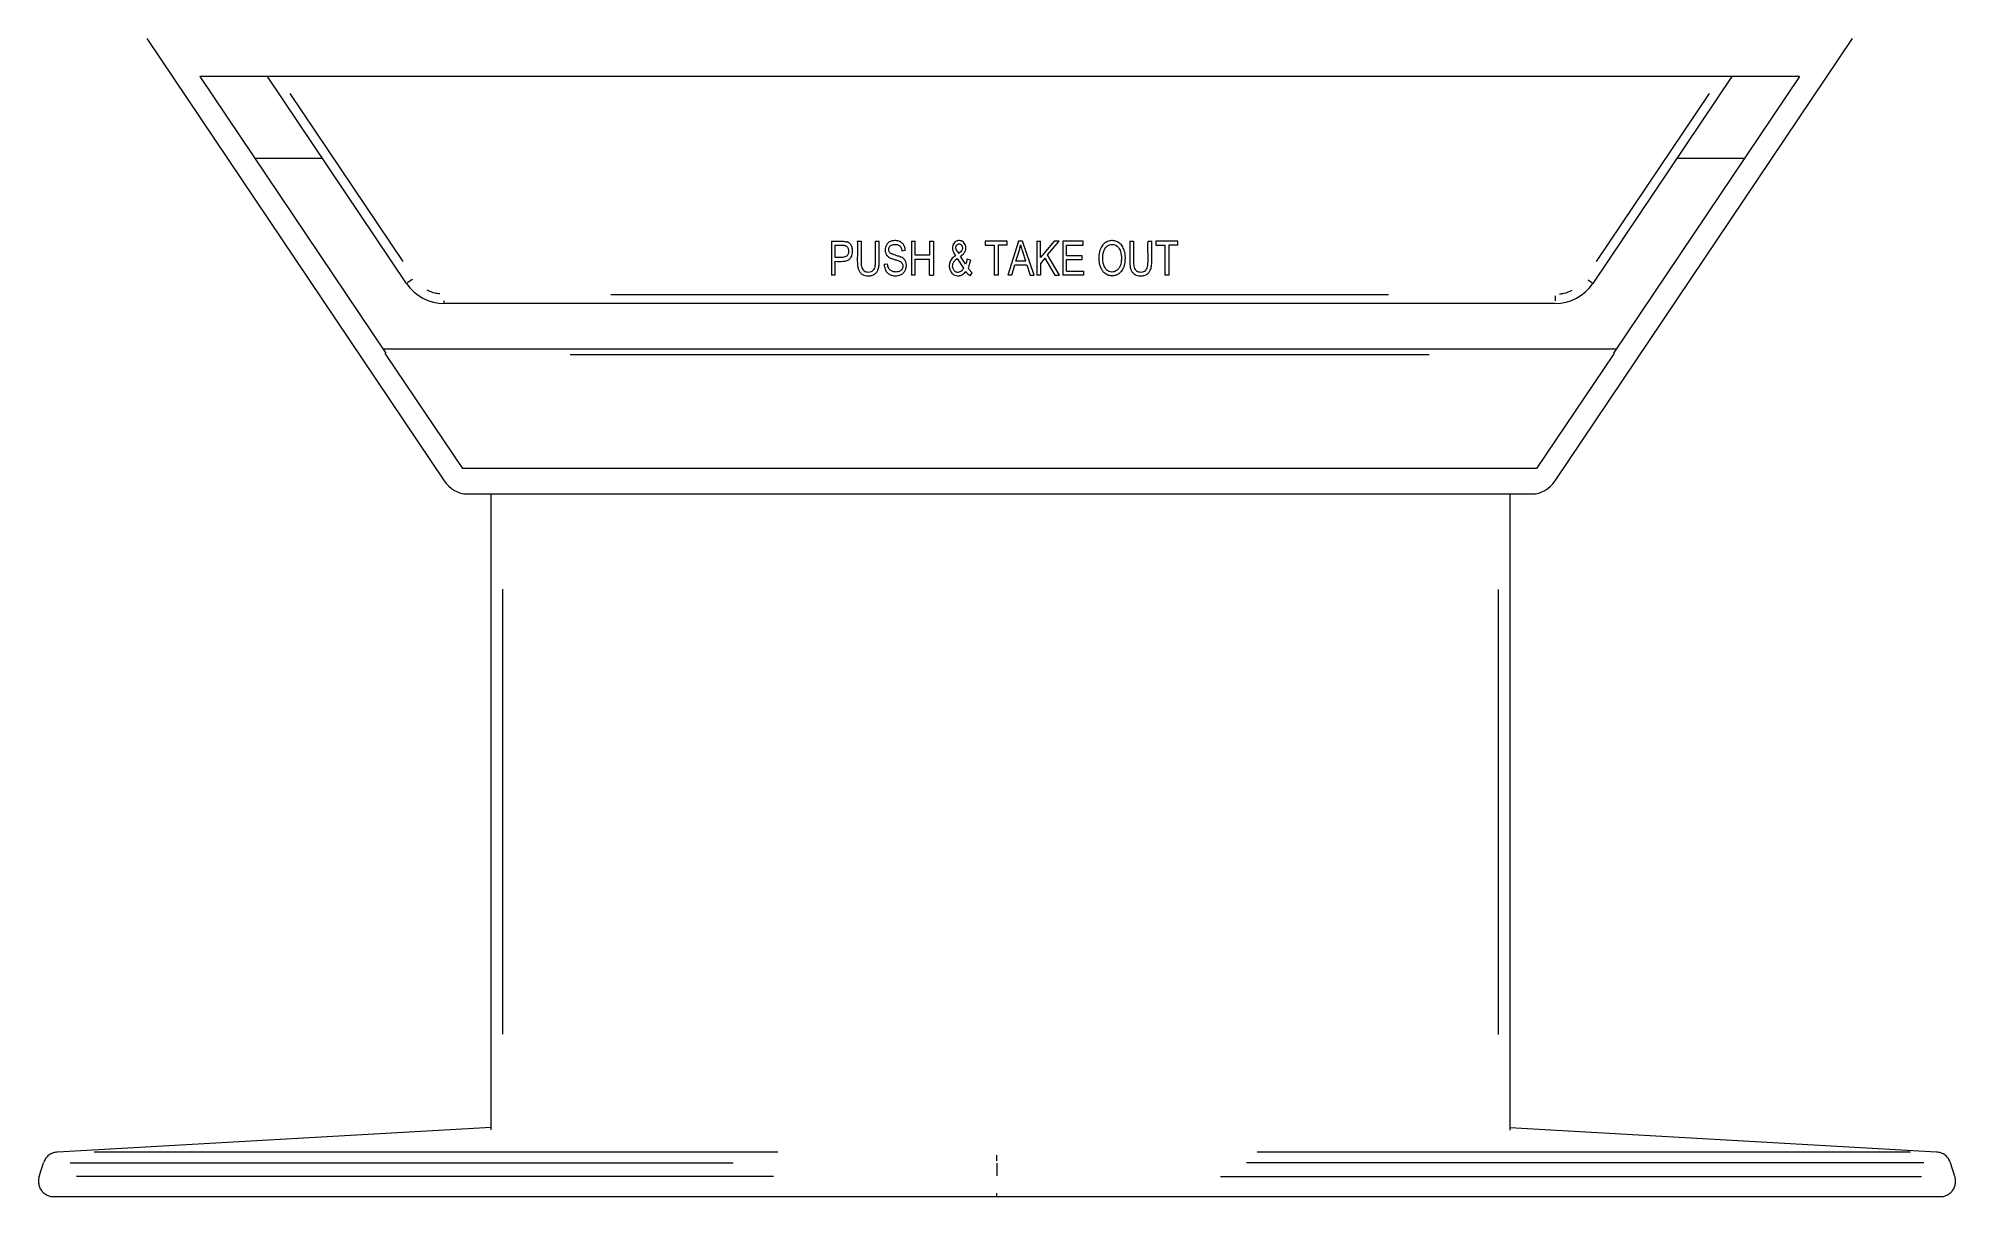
# Model space of a CAD drawing. Header units: millimetres. Extents: x 1896 to 8684, y 846 to 6829.
# Drawn here: x 3948 to 4791, y 2819 to 3329 of the extents above; entities that cross this region are included whole.
import ezdxf

# ---------------------------------------------------------------- set-up
doc = ezdxf.new("R2010")
doc.units = ezdxf.units.MM

msp = doc.modelspace()

# ---------------------------------------------------------------- linework, layer by layer
at = {"color": 7, "linetype": 'Continuous', "lineweight": 15}
for p, q in [((3995.8279, 3328.5225), (4126.4851, 3134.0995)), ((4614.6118, 3134.0995), (4745.269, 3328.5225)), ((4019.1581, 3311.734), (4100.8279, 3190.2061)), ((4721.9383, 3311.734), (4019.1581, 3311.734)), ((4109.8973, 3220.8505), (4048.8216, 3311.734)), ((4692.2709, 3311.734), (4631.1948, 3220.8505)), ((4721.9383, 3311.734), (4640.2685, 3190.2061)), ((4043.3056, 3275.8022), (4072.9687, 3275.8022)), ((4668.1239, 3275.8022), (4697.7913, 3275.8022)), ((4296.5886, 3239.3632), (4296.5886, 3224.4552)), ((4298.2447, 3232.2772), (4298.2447, 3237.6147)), ((4307.9993, 3239.3632), (4309.6558, 3239.3632)), ((4316.0054, 3239.3632), (4317.6619, 3239.3632)), ((4329.0731, 3235.2222), (4327.6007, 3235.0381)), ((4331.742, 3239.3632), (4333.398, 3239.3632)), ((4331.742, 3239.3632), (4331.742, 3224.4552)), ((4333.398, 3233.1975), (4333.398, 3239.3632)), ((4339.7481, 3239.3632), (4341.4041, 3239.3632)), ((4339.7481, 3239.3632), (4339.7481, 3233.1975)), ((4341.4041, 3239.3632), (4341.4041, 3224.4552)), ((4364.2265, 3239.3632), (4364.2265, 3237.6147)), ((4373.7971, 3239.3632), (4364.2265, 3239.3632)), ((4364.2265, 3237.6147), (4368.1833, 3237.6147)), ((4368.1833, 3237.6147), (4368.1833, 3224.4552)), ((4369.8399, 3237.6147), (4369.8399, 3224.4552)), ((4373.7971, 3237.6147), (4369.8399, 3237.6147)), ((4373.7971, 3237.6147), (4373.7971, 3239.3632)), ((4378.8354, 3239.3632), (4374.1652, 3224.4552)), ((4380.5954, 3239.3632), (4378.8354, 3239.3632)), ((4385.668, 3224.4552), (4380.5954, 3239.3632)), ((4386.8644, 3239.3632), (4386.8644, 3224.4552)), ((4386.8644, 3239.3632), (4388.5209, 3239.3632)), ((4388.5209, 3232.1694), (4388.5209, 3239.3632)), ((4394.4222, 3239.3632), (4388.5209, 3232.1694)), ((4391.6137, 3233.3155), (4396.6753, 3239.3632)), ((4396.6753, 3239.3632), (4394.4222, 3239.3632)), ((4398.2756, 3239.3632), (4398.2756, 3224.4552)), ((4407.2019, 3239.3632), (4398.2756, 3239.3632)), ((4399.9321, 3233.0134), (4399.9321, 3237.6147)), ((4399.9321, 3237.6147), (4407.2019, 3237.6147)), ((4407.2019, 3237.6147), (4407.2019, 3239.3632)), ((4427.7236, 3239.3632), (4429.3796, 3239.3632)), ((4435.7297, 3239.3632), (4437.3857, 3239.3632)), ((4439.2263, 3239.3632), (4439.2263, 3237.6147)), ((4448.7969, 3239.3632), (4439.2263, 3239.3632)), ((4439.2263, 3237.6147), (4443.1836, 3237.6147)), ((4443.1836, 3237.6147), (4443.1836, 3224.4552)), ((4448.7969, 3237.6147), (4444.8401, 3237.6147)), ((4444.8401, 3237.6147), (4444.8401, 3224.4552)), ((4448.7969, 3237.6147), (4448.7969, 3239.3632)), ((4298.2447, 3224.4552), (4298.2447, 3230.5289)), ((4319.7786, 3229.2405), (4321.2511, 3229.4245)), ((4339.7481, 3233.1975), (4333.398, 3233.1975)), ((4333.398, 3224.4552), (4333.398, 3231.4489)), ((4333.398, 3231.4489), (4339.7481, 3231.4489)), ((4339.7481, 3224.4552), (4339.7481, 3231.4489)), ((4351.8807, 3234.9546), (4352.5307, 3233.9609)), ((4351.885, 3231.787), (4354.6874, 3227.5107)), ((4355.5676, 3229.3268), (4353.3232, 3232.7548)), ((4357.6929, 3231.0319), (4356.2204, 3231.4489)), ((4375.8976, 3224.4552), (4377.1946, 3228.9644)), ((4377.1946, 3228.9644), (4382.5089, 3228.9644)), ((4377.6447, 3230.5289), (4379.0438, 3234.9258)), ((4382.0173, 3230.5289), (4377.6447, 3230.5289)), ((4382.0173, 3230.5289), (4380.6574, 3234.68)), ((4382.5089, 3228.9644), (4383.9256, 3224.4552)), ((4390.4349, 3231.9091), (4388.5209, 3229.6215)), ((4388.5209, 3229.6215), (4388.5209, 3224.4552)), ((4390.4349, 3231.9091), (4394.7699, 3224.4552)), ((4396.8951, 3224.4552), (4391.6137, 3233.3155)), ((4406.7418, 3233.0134), (4399.9321, 3233.0134)), ((4399.9321, 3231.2649), (4406.7418, 3231.2649)), ((4399.9321, 3226.2037), (4399.9321, 3231.2649)), ((4406.7418, 3231.2649), (4406.7418, 3233.0134)), ((4298.2447, 3224.4552), (4296.5886, 3224.4552)), ((4333.398, 3224.4552), (4331.742, 3224.4552)), ((4339.7481, 3224.4552), (4341.4041, 3224.4552)), ((4357.5088, 3224.1791), (4358.5212, 3225.42)), ((4369.8399, 3224.4552), (4368.1833, 3224.4552)), ((4375.8976, 3224.4552), (4374.1652, 3224.4552)), ((4383.9256, 3224.4552), (4385.668, 3224.4552)), ((4388.5209, 3224.4552), (4386.8644, 3224.4552)), ((4394.7699, 3224.4552), (4396.8951, 3224.4552)), ((4407.386, 3224.4552), (4398.2756, 3224.4552)), ((4399.9321, 3226.2037), (4407.386, 3226.2037)), ((4407.386, 3226.2037), (4407.386, 3224.4552)), ((4444.8401, 3224.4552), (4443.1836, 3224.4552)), ((4614.5951, 3212.0061), (4126.4975, 3212.0061)), ((4641.4577, 3191.9759), (4099.6386, 3191.9759)), ((4134.5941, 3139.4759), (4100.9929, 3189.4758)), ((4640.0997, 3189.4758), (4606.4984, 3139.4759)), ((4606.4984, 3139.4759), (4134.5941, 3139.4759)), ((4136.5253, 3128.2988), (4604.571, 3128.2988)), ((4147.0372, 2848.8203), (4147.0372, 3128.2988)), ((4594.7778, 3128.2988), (4594.7778, 2848.6593)), ((4147.0372, 2849.9177), (3956.484, 2839.0906)), ((4782.2568, 2839.0906), (4594.7778, 2849.7429)), ((3948.4836, 2828.2965), (3950.4539, 2834.4255)), ((4790.2576, 2828.2965), (4788.2873, 2834.4255))]:
    msp.add_line(p, q, dxfattribs=at)
at = {"color": 8, "linetype": 'Continuous', "lineweight": 15}
for p, q in [((4058.6254, 3304.3168), (4108.2327, 3230.4988)), ((4632.8594, 3230.4988), (4682.4672, 3304.3168)), ((4126.4975, 3212.065), (4126.4975, 3213.1777)), ((4199.712, 3216.0061), (4541.3806, 3216.0061)), ((4614.5951, 3215.4091), (4614.5951, 3213.1777)), ((4559.2338, 3189.4758), (4181.8587, 3189.4758)), ((4152.0373, 3086.3989), (4152.0373, 2890.8654)), ((4589.7777, 2890.7302), (4589.7777, 3086.375)), ((4369.3706, 2834.1442), (4369.3706, 2828.5778))]:
    msp.add_line(p, q, dxfattribs=at)
at = {"color": 8, "linetype": 'Continuous', "lineweight": 15, "flags": 128}
for points in [[(4112.507, 3222.6043), (4111.9468, 3222.2279), (4111.3731, 3221.8421), (4110.8701, 3221.504), (4110.4571, 3221.2265), (4110.15, 3221.0205)], [(4631.1123, 3220.9063), (4630.9421, 3221.0205), (4630.6354, 3221.2265), (4630.2225, 3221.504), (4629.7194, 3221.8421), (4629.1453, 3222.2279)]]:
    msp.add_lwpolyline(points, dxfattribs=at)
at = {"color": 7, "linetype": 'Continuous', "lineweight": 15, "flags": 128}
for points in [[(4100.9929, 3189.4758), (4100.6839, 3189.9353), (4100.5022, 3190.2061)], [(4640.5904, 3190.2061), (4640.4082, 3189.9353), (4640.0997, 3189.4758)]]:
    msp.add_lwpolyline(points, dxfattribs=at)
at = {"color": 7, "linetype": 'Continuous', "lineweight": 15}
for centre, major_axis, start_param, end_param in [((4134.7847, 3139.6773), (-6.6649, 9.9176), 1.57079633, 2.62926986), ((4606.3118, 3139.6773), (-6.6649, -9.9176), 0.5123228, 1.57079633)]:
    msp.add_ellipse(centre, major_axis=major_axis, ratio=0.83689097, start_param=start_param, end_param=end_param, dxfattribs=at)
for points, knots in [([(4296.5886, 3239.3632), (4297.7514, 3239.3515), (4299.4955, 3239.3339), (4301.8387, 3239.4163), (4302.9921, 3239.1916), (4303.5724, 3239.0786)], [0, 0, 0, 0, 0.49849576, 0.74771639, 1, 1, 1, 1]), ([(4298.2447, 3230.5289), (4299.4215, 3230.4931), (4301.0643, 3230.443), (4303.1713, 3230.6721), (4304.4371, 3231.2363), (4305.3223, 3232.3429), (4305.8916, 3233.9162), (4305.9512, 3235.6893), (4305.5276, 3237.2919), (4304.7813, 3238.3893), (4304.0475, 3238.8961), (4303.6191, 3239.0606), (4303.5724, 3239.0786)], [0, 0, 0, 0, 0.229828451, 0.320817739, 0.412907732, 0.491498425, 0.590837038, 0.73564079, 0.830948459, 0.910298038, 0.990215916, 1, 1, 1, 1]), ([(4298.2447, 3237.6147), (4299.2446, 3237.6097), (4300.7469, 3237.6023), (4302.4571, 3237.6311), (4303.2575, 3237.2628), (4303.7031, 3236.7577), (4304.0929, 3235.9297), (4304.1785, 3234.7861), (4304.0126, 3233.7228), (4303.5355, 3232.973), (4302.9261, 3232.524), (4301.7824, 3232.2225), (4300.1844, 3232.2181), (4298.8924, 3232.2575), (4298.2447, 3232.2772)], [0, 0, 0, 0, 0.19992699, 0.30037008, 0.33218385, 0.37144457, 0.43138121, 0.51085946, 0.59606011, 0.63991203, 0.68394839, 0.74303255, 0.87116951, 1, 1, 1, 1]), ([(4307.9993, 3239.3632), (4308.0057, 3236.9056), (4308.0143, 3233.5523), (4307.9803, 3229.3085), (4308.3195, 3227.0618), (4309.2069, 3225.4971), (4310.2401, 3224.6894), (4311.7486, 3224.1717), (4313.4188, 3224.1118), (4315.1129, 3224.532), (4316.3057, 3225.3955), (4317.0225, 3226.4763), (4317.4441, 3227.8121), (4317.6566, 3229.3854), (4317.669, 3233.3344), (4317.6651, 3236.6637), (4317.6619, 3239.3632)], [0, 0, 0, 0, 0.20508931, 0.27982449, 0.35515998, 0.39117591, 0.42732137, 0.46187656, 0.52296198, 0.56410418, 0.60555976, 0.64266725, 0.67036562, 0.72193868, 0.77453648, 1, 1, 1, 1]), ([(4309.6558, 3239.3632), (4309.6592, 3237.8154), (4309.6659, 3234.7197), (4309.6239, 3230.8767), (4309.7153, 3228.2048), (4310.3, 3226.9197), (4310.9513, 3226.2816), (4311.8567, 3225.8769), (4312.9559, 3225.7947), (4314.039, 3225.9528), (4314.8977, 3226.4144), (4315.5004, 3227.1189), (4315.9594, 3228.6239), (4316.0862, 3230.8269), (4315.9579, 3234.5844), (4315.9862, 3237.4337), (4316.0054, 3239.3632)], [0, 0, 0, 0, 0.15109471, 0.30218957, 0.37809982, 0.40788749, 0.43788532, 0.465033, 0.50313983, 0.54411437, 0.57034965, 0.59670991, 0.63242841, 0.72157175, 0.8114404, 1, 1, 1, 1]), ([(4329.0731, 3235.2222), (4329.0098, 3235.8247), (4328.8991, 3236.8778), (4328.1339, 3238.2097), (4327.1004, 3239.0775), (4325.6572, 3239.6237), (4324.0757, 3239.7045), (4322.4748, 3239.3374), (4321.3087, 3238.5089), (4320.5404, 3237.3846), (4320.2118, 3236.0953), (4320.2248, 3234.774), (4320.6532, 3233.5313), (4321.446, 3232.5475), (4322.7026, 3231.8231), (4323.6768, 3231.533), (4324.2633, 3231.3583)], [0, 0, 0, 0, 0.0895453, 0.15651433, 0.22371892, 0.28711216, 0.38385929, 0.45597706, 0.52866404, 0.59182252, 0.65549657, 0.72450266, 0.78643308, 0.84843047, 0.90875867, 1, 1, 1, 1]), ([(4324.722, 3233.2607), (4324.3352, 3233.3718), (4323.5596, 3233.5945), (4322.5908, 3233.9636), (4322.0326, 3234.5744), (4321.7992, 3235.248), (4321.7747, 3235.993), (4321.9918, 3236.7394), (4322.4216, 3237.303), (4323.0848, 3237.7595), (4324.1712, 3238.0247), (4325.3459, 3238.005), (4326.3835, 3237.5961), (4326.9928, 3237.0326), (4327.4498, 3236.1614), (4327.5423, 3235.4723), (4327.6007, 3235.0381)], [0, 0, 0, 0, 0.09357395, 0.1876693, 0.23395171, 0.27997111, 0.34982885, 0.40324446, 0.45675876, 0.5105684, 0.5864312, 0.71190208, 0.77596609, 0.84042839, 0.89943282, 1, 1, 1, 1]), ([(4353.3232, 3232.7548), (4353.8508, 3233.1445), (4354.7266, 3233.7914), (4355.5171, 3235.1204), (4355.7319, 3236.3903), (4355.5707, 3237.5838), (4355.0505, 3238.5719), (4354.2873, 3239.2929), (4353.3589, 3239.6444), (4352.3907, 3239.6592), (4351.4823, 3239.3838), (4350.6942, 3238.7711), (4350.076, 3237.9377), (4349.7609, 3236.8738), (4349.7665, 3235.6801), (4350.2255, 3234.3506), (4350.7715, 3233.4974), (4351.0858, 3233.0063)], [0, 0, 0, 0, 0.10883, 0.18063572, 0.25277821, 0.32077908, 0.37869799, 0.4366216, 0.49283077, 0.54064318, 0.59676543, 0.64816796, 0.70541278, 0.76788036, 0.83059676, 0.902476, 1, 1, 1, 1]), ([(4351.8807, 3234.9546), (4351.6811, 3235.2495), (4351.3562, 3235.7293), (4351.2138, 3236.5265), (4351.3122, 3237.1474), (4351.6021, 3237.6451), (4352.0041, 3237.9985), (4352.4905, 3238.1755), (4352.9934, 3238.1738), (4353.4312, 3238.0082), (4353.7957, 3237.6937), (4354.0882, 3237.2402), (4354.2281, 3236.5551), (4354.1754, 3235.7924), (4353.7981, 3234.978), (4353.1826, 3234.4293), (4352.7167, 3234.0946), (4352.5307, 3233.9609)], [0, 0, 0, 0, 0.10751732, 0.17500047, 0.24244204, 0.29530335, 0.3480394, 0.4030157, 0.4496291, 0.49916158, 0.54258801, 0.59496813, 0.66107125, 0.75289998, 0.82413843, 0.92978877, 1, 1, 1, 1]), ([(4379.0438, 3234.9258), (4379.1154, 3235.1634), (4379.2586, 3235.6385), (4379.5058, 3236.5896), (4379.6424, 3237.3111), (4379.7328, 3237.7887)], [0, 0, 0, 0, 0.25262617, 0.50527961, 1, 1, 1, 1]), ([(4379.7328, 3237.7887), (4379.8175, 3237.4638), (4379.9963, 3236.7782), (4380.3112, 3235.7435), (4380.542, 3235.0345), (4380.6574, 3234.68)], [0, 0, 0, 0, 0.310487158, 0.655173732, 1, 1, 1, 1]), ([(4425.791, 3231.8934), (4425.7662, 3232.5594), (4425.7159, 3233.9144), (4425.1655, 3235.9253), (4424.1076, 3237.7938), (4422.4908, 3239.1371), (4420.6373, 3239.696), (4418.8149, 3239.628), (4417.1648, 3238.9679), (4415.789, 3237.7312), (4414.6165, 3235.836), (4414.1551, 3233.696), (4414.1166, 3232.2076), (4414.1037, 3231.7107)], [0, 0, 0, 0, 0.09143631, 0.18602349, 0.28381892, 0.38252288, 0.46685457, 0.54433465, 0.62936063, 0.70540254, 0.79508626, 0.93159687, 1, 1, 1, 1]), ([(4415.8523, 3231.6833), (4415.8654, 3232.236), (4415.8918, 3233.3393), (4416.196, 3234.8987), (4416.8085, 3236.2907), (4417.7294, 3237.2964), (4418.845, 3237.8819), (4420.022, 3238.0469), (4421.1879, 3237.8302), (4422.2188, 3237.1954), (4422.9872, 3236.3706), (4423.2982, 3235.7002), (4423.434, 3235.4076)], [0, 0, 0, 0, 0.12754806, 0.25461591, 0.36440287, 0.4748064, 0.56250106, 0.65011613, 0.74464669, 0.83000511, 0.92582168, 1, 1, 1, 1]), ([(4423.434, 3235.4076), (4423.6819, 3234.5082), (4424.1012, 3232.9868), (4424.0507, 3230.7635), (4423.7424, 3228.9993), (4423.0416, 3227.4931), (4422.0732, 3226.4695), (4420.9289, 3225.9046), (4419.7686, 3225.7777), (4418.622, 3226.0164), (4417.5186, 3226.7363), (4416.5344, 3227.9614), (4415.9336, 3229.725), (4415.8795, 3231.0268), (4415.8523, 3231.6833)], [0, 0, 0, 0, 0.14146247, 0.23927404, 0.33666212, 0.41293436, 0.489563, 0.54680785, 0.60404576, 0.66464708, 0.72165202, 0.80170307, 0.90000346, 1, 1, 1, 1]), ([(4427.7236, 3239.3632), (4427.7302, 3236.9056), (4427.7393, 3233.5524), (4427.7037, 3229.3084), (4428.0441, 3227.0621), (4428.9306, 3225.4969), (4429.964, 3224.6894), (4431.4726, 3224.1717), (4433.1429, 3224.1119), (4434.8371, 3224.5318), (4436.0295, 3225.3959), (4436.7468, 3226.4761), (4437.1684, 3227.8121), (4437.3802, 3229.3855), (4437.393, 3233.3344), (4437.389, 3236.6637), (4437.3857, 3239.3632)], [0, 0, 0, 0, 0.205088585, 0.279823244, 0.35516119, 0.391170152, 0.427315485, 0.461870544, 0.52296901, 0.564111074, 0.605555745, 0.64267049, 0.670368757, 0.72193966, 0.774537278, 1, 1, 1, 1]), ([(4429.3796, 3239.3632), (4429.3829, 3237.8154), (4429.3893, 3234.7197), (4429.349, 3230.8768), (4429.4387, 3228.2046), (4430.0243, 3226.9198), (4430.6754, 3226.2817), (4431.5806, 3225.8768), (4432.6797, 3225.7948), (4433.7628, 3225.9528), (4434.6215, 3226.4144), (4435.2241, 3227.119), (4435.6841, 3228.6237), (4435.8095, 3230.827), (4435.6827, 3234.5844), (4435.7107, 3237.4336), (4435.7297, 3239.3632)], [0, 0, 0, 0, 0.151095553, 0.302191286, 0.378100068, 0.40789469, 0.437892688, 0.465026393, 0.503133435, 0.544108213, 0.570343632, 0.596704044, 0.632428106, 0.721570408, 0.811439337, 1, 1, 1, 1]), ([(4319.7786, 3229.2405), (4319.8502, 3228.4998), (4319.9716, 3227.2435), (4320.9107, 3225.7058), (4322.1049, 3224.7243), (4323.7775, 3224.1549), (4325.542, 3224.1229), (4327.2488, 3224.5969), (4328.4346, 3225.5112), (4329.218, 3226.7561), (4329.5844, 3228.1941), (4329.5249, 3229.6493), (4329.0608, 3230.9517), (4328.2674, 3231.8833), (4327.5932, 3232.2598), (4327.2888, 3232.4298)], [0, 0, 0, 0, 0.1104562, 0.18735132, 0.26436109, 0.33847533, 0.44917872, 0.52488668, 0.6010865, 0.66849353, 0.74281201, 0.82109497, 0.88428327, 0.94776298, 1, 1, 1, 1]), ([(4324.2633, 3231.3583), (4324.7738, 3231.2079), (4325.7993, 3230.9057), (4327.0798, 3230.4368), (4327.74, 3229.6276), (4327.9896, 3228.8508), (4327.9836, 3228.0022), (4327.7089, 3227.1692), (4327.1891, 3226.529), (4326.4034, 3226.0316), (4325.2437, 3225.7856), (4323.9218, 3225.8552), (4322.695, 3226.4106), (4321.8422, 3227.2326), (4321.3951, 3228.3061), (4321.3006, 3229.0399), (4321.2511, 3229.4245)], [0, 0, 0, 0, 0.1046442, 0.21018844, 0.25668514, 0.30313979, 0.36687705, 0.41913277, 0.47145209, 0.52454524, 0.59755232, 0.69940698, 0.77750097, 0.85584526, 0.92443425, 1, 1, 1, 1]), ([(4324.722, 3233.2607), (4325.0257, 3233.1787), (4325.6115, 3233.0206), (4326.4751, 3232.7633), (4327.0172, 3232.5411), (4327.2888, 3232.4298)], [0, 0, 0, 0, 0.349570094, 0.67413347, 1, 1, 1, 1]), ([(4351.0858, 3233.0063), (4350.4408, 3232.5284), (4349.3688, 3231.7342), (4348.5241, 3230.0457), (4348.3139, 3228.4291), (4348.6182, 3226.7936), (4349.3586, 3225.4862), (4350.3151, 3224.6056), (4351.4403, 3224.179), (4352.7299, 3224.1332), (4354.0157, 3224.5459), (4354.9744, 3225.2635), (4355.4426, 3225.8231), (4355.6396, 3226.0585)], [0, 0, 0, 0, 0.14902711, 0.24767806, 0.34628449, 0.45187819, 0.55568287, 0.62408394, 0.69269364, 0.77791019, 0.86260912, 0.94218578, 1, 1, 1, 1]), ([(4354.6874, 3227.5107), (4354.4379, 3227.1249), (4353.9943, 3226.4388), (4353.1059, 3225.8552), (4352.3188, 3225.6154), (4351.6348, 3225.6753), (4351.005, 3225.9822), (4350.3983, 3226.6558), (4349.9163, 3227.6696), (4349.8083, 3228.9154), (4350.1977, 3230.1012), (4350.9525, 3231.0353), (4351.59, 3231.5492), (4351.885, 3231.787)], [0, 0, 0, 0, 0.1210037, 0.2151389, 0.27587493, 0.33701965, 0.39301554, 0.45822967, 0.57436041, 0.686113, 0.78214027, 0.89918417, 1, 1, 1, 1]), ([(4356.2204, 3231.4489), (4356.1758, 3231.2448), (4356.0864, 3230.8365), (4355.8875, 3230.1214), (4355.6885, 3229.627), (4355.5676, 3229.3268)], [0, 0, 0, 0, 0.28185125, 0.56378525, 1, 1, 1, 1]), ([(4357.6929, 3231.0319), (4357.6223, 3230.6999), (4357.4811, 3230.0356), (4357.1636, 3228.9106), (4356.8278, 3228.1537), (4356.63, 3227.7077)], [0, 0, 0, 0, 0.2911041, 0.58230473, 1, 1, 1, 1]), ([(4356.63, 3227.7077), (4356.7713, 3227.4868), (4357.0538, 3227.045), (4357.6581, 3226.2547), (4358.184, 3225.7461), (4358.5212, 3225.42)], [0, 0, 0, 0, 0.26414414, 0.52830761, 1, 1, 1, 1]), ([(4414.1037, 3231.7107), (4414.1231, 3231.2054), (4414.1619, 3230.1957), (4414.5398, 3228.3978), (4415.1946, 3227.2496), (4415.5976, 3226.543)], [0, 0, 0, 0, 0.27810181, 0.55573003, 1, 1, 1, 1]), ([(4424.287, 3226.4827), (4424.58, 3226.9594), (4425.1253, 3227.8468), (4425.6781, 3229.6847), (4425.7468, 3231.0296), (4425.791, 3231.8934)], [0, 0, 0, 0, 0.29348234, 0.5462547, 1, 1, 1, 1]), ([(4357.5088, 3224.1791), (4357.3018, 3224.3397), (4356.8879, 3224.6607), (4356.2635, 3225.293), (4355.869, 3225.7771), (4355.6396, 3226.0585)], [0, 0, 0, 0, 0.29542886, 0.59047809, 1, 1, 1, 1]), ([(4424.287, 3226.4827), (4423.8705, 3225.9861), (4423.1007, 3225.0681), (4421.4971, 3224.3022), (4419.7925, 3224.0967), (4418.0472, 3224.3956), (4416.5691, 3225.3042), (4415.9026, 3226.1541), (4415.5976, 3226.543)], [0, 0, 0, 0, 0.18787404, 0.34725379, 0.50626531, 0.68503633, 0.855889, 1, 1, 1, 1]), ([(3956.5327, 2839.0935), (3955.8729, 2839.0036), (3954.5217, 2838.8194), (3952.7077, 2837.7854), (3951.2383, 2836.3), (3950.7107, 2835.0407), (3950.453, 2834.4255)], [0, 0, 0, 0, 0.24398217, 0.49969205, 0.75561205, 1, 1, 1, 1]), ([(4788.2883, 2834.4255), (4788.0306, 2835.0407), (4787.503, 2836.3), (4786.0336, 2837.7854), (4784.2196, 2838.8194), (4782.8684, 2839.0036), (4782.2086, 2839.0935)], [0, 0, 0, 0, 0.24438795, 0.50030795, 0.75601783, 1, 1, 1, 1]), ([(3948.5027, 2828.3589), (3948.3799, 2827.8935), (3948.1233, 2826.9213), (3948.1572, 2825.344), (3948.5638, 2823.7295), (3949.3937, 2822.2213), (3950.5758, 2820.97), (3951.9881, 2820.0887), (3953.4794, 2819.5739), (3954.4836, 2819.521), (3954.9643, 2819.4957)], [0, 0, 0, 0, 0.11254752, 0.23511922, 0.36544552, 0.5000127, 0.63455548, 0.76487679, 0.88744083, 1, 1, 1, 1]), ([(4783.7769, 2819.4957), (4784.2575, 2819.5211), (4785.2617, 2819.574), (4786.7531, 2820.0886), (4788.1655, 2820.97), (4789.3476, 2822.2213), (4790.1775, 2823.7295), (4790.5841, 2825.344), (4790.618, 2826.9213), (4790.3614, 2827.8935), (4790.2386, 2828.3589)], [0, 0, 0, 0, 0.11252223, 0.23512189, 0.36544342, 0.49998644, 0.63455385, 0.76488038, 0.88745229, 1, 1, 1, 1]), ([(3954.899, 2819.4957), (3955.005, 2819.4957), (3955.2182, 2819.4957), (3956.9717, 2819.4957), (3959.8416, 2819.4957), (3963.9689, 2819.4957), (3969.3204, 2819.4957), (3975.9269, 2819.4957), (3982.9803, 2819.4957), (3990.0257, 2819.4957), (3996.7591, 2819.4957), (4004.1802, 2819.4957), (4012.3131, 2819.4957), (4020.4519, 2819.4957), (4028.3661, 2819.4957), (4035.8861, 2819.4957), (4043.6137, 2819.4957), (4051.4664, 2819.4957), (4059.4794, 2819.4957), (4067.7147, 2819.4957), (4076.242, 2819.4957), (4085.0324, 2819.4957), (4094.0724, 2819.4957), (4103.2007, 2819.4957), (4112.2367, 2819.4957), (4121.6076, 2819.4957), (4131.6385, 2819.4957), (4140.5607, 2819.4957), (4147.7833, 2819.4957), (4153.0586, 2819.4957), (4158.3832, 2819.4957), (4163.7552, 2819.4957), (4169.1726, 2819.4957), (4174.6521, 2819.4957), (4180.3862, 2819.4957), (4186.3834, 2819.4957), (4192.8929, 2819.4957), (4199.7744, 2819.4957), (4207.0319, 2819.4957), (4215.7644, 2819.4957), (4225.9221, 2819.4957), (4237.3848, 2819.4957), (4248.735, 2819.4957), (4259.9696, 2819.4957), (4271.2635, 2819.4957), (4282.6415, 2819.4957), (4293.6847, 2819.4957), (4306.1802, 2819.4957), (4320.1965, 2819.4957), (4336.3461, 2819.4957), (4352.7672, 2819.4957), (4363.8371, 2819.4957), (4369.3706, 2819.4957)], [0, 0, 0, 0, 0.03279616, 0.06601424, 0.10039222, 0.13485171, 0.16935919, 0.20455238, 0.23996279, 0.26432995, 0.28867258, 0.31368852, 0.33935439, 0.36502986, 0.38504657, 0.40497775, 0.42462063, 0.44375403, 0.46237416, 0.4811506, 0.49996449, 0.51877843, 0.53760308, 0.55642105, 0.57431071, 0.59126951, 0.61087925, 0.63136994, 0.6409095, 0.65045188, 0.65999853, 0.66954237, 0.67908418, 0.68862891, 0.69826054, 0.7088995, 0.71955528, 0.7315542, 0.74380213, 0.75605237, 0.77511099, 0.79396604, 0.81204312, 0.83001559, 0.84784579, 0.86579259, 0.88379551, 0.89972838, 0.92421154, 0.94899103, 0.97450174, 1, 1, 1, 1]), ([(4369.3706, 2819.4957), (4371.975, 2819.4957), (4377.1833, 2819.4957), (4384.9933, 2819.4957), (4392.7994, 2819.4957), (4400.4501, 2819.4957), (4407.3962, 2819.4957), (4412.8574, 2819.4957), (4417.4799, 2819.4957), (4422.1567, 2819.4957), (4427.6623, 2819.4957), (4433.5016, 2819.4957), (4439.3277, 2819.4957), (4444.9178, 2819.4957), (4450.2605, 2819.4957), (4457.1205, 2819.4957), (4465.6973, 2819.4957), (4475.9677, 2819.4957), (4485.5395, 2819.4957), (4494.4071, 2819.4957), (4503.0824, 2819.4957), (4512.1776, 2819.4957), (4522.2348, 2819.4957), (4532.6202, 2819.4957), (4542.9669, 2819.4957), (4553.057, 2819.4957), (4563.3026, 2819.4957), (4574.0844, 2819.4957), (4585.0899, 2819.4957), (4594.6142, 2819.4957), (4602.6473, 2819.4957), (4609.1812, 2819.4957), (4615.4709, 2819.4957), (4621.5207, 2819.4957), (4627.566, 2819.4957), (4635.0595, 2819.4957), (4643.772, 2819.4957), (4653.3565, 2819.4957), (4661.1561, 2819.4957), (4669.7399, 2819.4957), (4678.1376, 2819.4957), (4687.2382, 2819.4957), (4694.8052, 2819.4957), (4702.063, 2819.4957), (4709.3124, 2819.4957), (4716.2416, 2819.4957), (4722.5975, 2819.4957), (4728.2992, 2819.4957), (4733.7055, 2819.4957), (4738.5663, 2819.4957), (4742.9566, 2819.4957), (4746.9162, 2819.4957), (4750.6821, 2819.4957), (4755.0909, 2819.4957), (4759.6794, 2819.4957), (4764.2828, 2819.4957), (4768.4312, 2819.4957), (4772.284, 2819.4957), (4775.7044, 2819.4957), (4778.2892, 2819.4957), (4780.1378, 2819.4957), (4781.4668, 2819.4957), (4782.5031, 2819.4957), (4783.265, 2819.4957), (4783.7519, 2819.4957), (4783.8121, 2819.4957), (4783.8423, 2819.4957)], [0, 0, 0, 0, 0.01200076, 0.02399993, 0.03600178, 0.04800985, 0.05932953, 0.06812245, 0.07330117, 0.08076212, 0.08983184, 0.09889993, 0.10796752, 0.11703642, 0.12506655, 0.13303829, 0.14930786, 0.16557658, 0.18184525, 0.19510493, 0.20829476, 0.22391218, 0.23954781, 0.25788313, 0.27566186, 0.29173617, 0.30940645, 0.32866692, 0.34837702, 0.36823458, 0.38055052, 0.39286661, 0.4049013, 0.4163281, 0.42775127, 0.44024106, 0.46079716, 0.48057239, 0.50000476, 0.51086017, 0.5369954, 0.55688655, 0.57506683, 0.59231906, 0.61185747, 0.63214914, 0.64938142, 0.66661178, 0.68348984, 0.70036855, 0.71474672, 0.72911706, 0.74348619, 0.75786192, 0.78233445, 0.80332125, 0.82419412, 0.84861861, 0.87314885, 0.89687326, 0.9149187, 0.93099285, 0.94759369, 0.96498186, 0.98247244, 1, 1, 1, 1])]:
    msp.add_open_spline(points, degree=3, knots=knots, dxfattribs=at)
for points in [[(4109.8975, 3220.8506), (4113.5094, 3215.3876), (4119.9484, 3211.9568), (4126.4973, 3212.0061)], [(4614.5952, 3212.0061), (4621.1441, 3211.9568), (4627.5831, 3215.3876), (4631.195, 3220.8506)]]:
    msp.add_open_spline(points, degree=3, dxfattribs=at)
at = {"color": 8, "linetype": 'Continuous', "lineweight": 15}
for points, knots in [([(4124.52, 3216.2478), (4123.8798, 3216.3002), (4121.9346, 3216.4594), (4120.1641, 3217.3158), (4118.9763, 3217.8903)], [0, 0, 0, 0, 0.3291082, 1, 1, 1, 1]), ([(4616.5726, 3216.2478), (4617.2127, 3216.3002), (4619.158, 3216.4594), (4620.9285, 3217.3158), (4622.1163, 3217.8903)], [0, 0, 0, 0, 0.3291082, 1, 1, 1, 1]), ([(3962.1307, 2834.4255), (3963.6317, 2834.4255), (3967.0088, 2834.4255), (3973.7786, 2834.4255), (3982.1324, 2834.4255), (3991.7435, 2834.4255), (4002.532, 2834.4255), (4014.4774, 2834.4255), (4027.5389, 2834.4255), (4041.6766, 2834.4255), (4056.8445, 2834.4255), (4072.9964, 2834.4255), (4090.0804, 2834.4255), (4108.0432, 2834.4255), (4126.8285, 2834.4255), (4146.3765, 2834.4255), (4166.6266, 2834.4255), (4187.5128, 2834.4255), (4208.9783, 2834.4255), (4230.9222, 2834.4255), (4245.9071, 2834.4255), (4253.3996, 2834.4255)], [0, 0, 0, 0, 0.04255325, 0.09574476, 0.1489362, 0.2021278, 0.25531927, 0.30851042, 0.36170198, 0.41489388, 0.46808498, 0.52127676, 0.57446816, 0.62765961, 0.68085154, 0.73404298, 0.78723382, 0.84042548, 0.89361684, 0.9468084, 1, 1, 1, 1]), ([(4273.0104, 2839.0909), (4267.0128, 2839.0909), (4253.5182, 2839.0909), (4232.9381, 2839.0909), (4211.2824, 2839.0909), (4190.1335, 2839.0909), (4169.5459, 2839.0909), (4149.5879, 2839.0909), (4130.3212, 2839.0909), (4111.8065, 2839.0909), (4094.1027, 2839.0909), (4077.2644, 2839.0909), (4061.3454, 2839.0909), (4046.3959, 2839.0909), (4032.4621, 2839.0909), (4019.5881, 2839.0909), (4007.8163, 2839.0909), (3997.1761, 2839.0909), (3987.7305, 2839.0909), (3979.3961, 2839.0909), (3974.8811, 2839.0909), (3972.6235, 2839.0909)], [0, 0, 0, 0, 0.04255326, 0.09574502, 0.14893657, 0.2021277, 0.2553199, 0.30851093, 0.36170244, 0.4148944, 0.46808517, 0.52127706, 0.57446854, 0.62765961, 0.68085126, 0.73404293, 0.78723451, 0.84042572, 0.89361715, 0.94680876, 1, 1, 1, 1]), ([(4369.3706, 2835.2371), (4369.3706, 2835.5667), (4369.3706, 2836.5339), (4369.3706, 2837.2329), (4369.3706, 2837.6937)], [0, 0, 0, 0, 0.34079742, 1, 1, 1, 1]), ([(4776.5648, 2834.4255), (4775.6336, 2834.4255), (4772.936, 2834.4255), (4767.0827, 2834.4255), (4759.4004, 2834.4255), (4750.8308, 2834.4255), (4741.6213, 2834.4255), (4731.3816, 2834.4255), (4720.1351, 2834.4255), (4707.9058, 2834.4255), (4694.7303, 2834.4255), (4680.6521, 2834.4255), (4665.7218, 2834.4255), (4649.9981, 2834.4255), (4633.5453, 2834.4255), (4616.4338, 2834.4255), (4598.7378, 2834.4255), (4580.5361, 2834.4255), (4561.9078, 2834.4255), (4542.9367, 2834.4255), (4522.7969, 2834.4255), (4501.5558, 2834.4255), (4486.5218, 2834.4255), (4479.0546, 2834.4255)], [0, 0, 0, 0, 0.0274123, 0.07940662, 0.13209446, 0.17871071, 0.22575262, 0.273165, 0.32089022, 0.36886966, 0.41704128, 0.46534123, 0.51370628, 0.56207113, 0.61037154, 0.65854253, 0.70652236, 0.75424728, 0.80166, 0.84870161, 0.89531807, 0.94800555, 1, 1, 1, 1]), ([(4770.7455, 2839.0909), (4769.2661, 2839.0909), (4765.9377, 2839.0909), (4759.2657, 2839.0909), (4751.0321, 2839.0909), (4741.5595, 2839.0909), (4730.9265, 2839.0909), (4719.1528, 2839.0909), (4706.2793, 2839.0909), (4692.3454, 2839.0909), (4677.3959, 2839.0909), (4661.4769, 2839.0909), (4644.6386, 2839.0909), (4626.9344, 2839.0909), (4608.42, 2839.0909), (4589.1534, 2839.0909), (4569.1949, 2839.0909), (4548.6093, 2839.0909), (4527.453, 2839.0909), (4505.8251, 2839.0909), (4491.0559, 2839.0909), (4483.6714, 2839.0909)], [0, 0, 0, 0, 0.042553195, 0.095744445, 0.148936055, 0.202127494, 0.255318712, 0.308510296, 0.361701965, 0.414893624, 0.468084698, 0.521276189, 0.574468077, 0.627659697, 0.680850781, 0.734042298, 0.78723334, 0.840425539, 0.893616673, 0.946808234, 1, 1, 1, 1]), ([(4271.1422, 2828.2965), (4265.0284, 2828.2965), (4251.2723, 2828.2965), (4230.2933, 2828.2965), (4208.2179, 2828.2965), (4186.6591, 2828.2965), (4165.6728, 2828.2965), (4145.3277, 2828.2965), (4125.6877, 2828.2965), (4106.8142, 2828.2965), (4088.767, 2828.2965), (4071.6023, 2828.2965), (4055.3747, 2828.2965), (4040.135, 2828.2965), (4025.9318, 2828.2965), (4012.8081, 2828.2965), (4000.8085, 2828.2965), (3989.9613, 2828.2965), (3980.3332, 2828.2965), (3971.837, 2828.2965), (3967.2344, 2828.2965), (3964.9331, 2828.2965)], [0, 0, 0, 0, 0.04255297, 0.09574482, 0.14893587, 0.20212769, 0.25531857, 0.30851072, 0.36170156, 0.41489337, 0.46808476, 0.52127658, 0.57446829, 0.62765979, 0.6808508, 0.73404245, 0.78723389, 0.84042567, 0.89361695, 0.94680866, 1, 1, 1, 1]), ([(4467.5881, 2828.2965), (4471.5907, 2828.2965), (4483.1969, 2828.2965), (4502.1525, 2828.2965), (4523.5244, 2828.2965), (4543.7517, 2828.2965), (4562.8138, 2828.2965), (4581.529, 2828.2965), (4599.8166, 2828.2965), (4617.5956, 2828.2965), (4634.788, 2828.2965), (4651.3181, 2828.2965), (4667.1158, 2828.2965), (4682.1161, 2828.2965), (4696.2605, 2828.2965), (4709.4982, 2828.2965), (4721.7843, 2828.2965), (4733.0851, 2828.2965), (4743.3702, 2828.2965), (4752.6307, 2828.2965), (4761.2122, 2828.2965), (4769.0501, 2828.2965), (4773.4096, 2828.2965), (4775.5749, 2828.2965)], [0, 0, 0, 0, 0.02737187, 0.07936836, 0.13205809, 0.17867678, 0.22572025, 0.27313427, 0.32086158, 0.36884287, 0.41701693, 0.46531914, 0.51368594, 0.56205284, 0.61035488, 0.65852852, 0.70650966, 0.75423745, 0.80165132, 0.84869526, 0.89531353, 0.94800375, 1, 1, 1, 1]), ([(4369.3706, 2819.6068), (4369.3706, 2819.618), (4369.3706, 2819.6747), (4369.3706, 2820.1042), (4369.3706, 2820.7145), (4369.3706, 2821.0288)], [0, 0, 0, 0, 0.10558706, 0.53938645, 1, 1, 1, 1])]:
    msp.add_open_spline(points, degree=3, knots=knots, dxfattribs=at)

doc.saveas('drawing.dxf')
